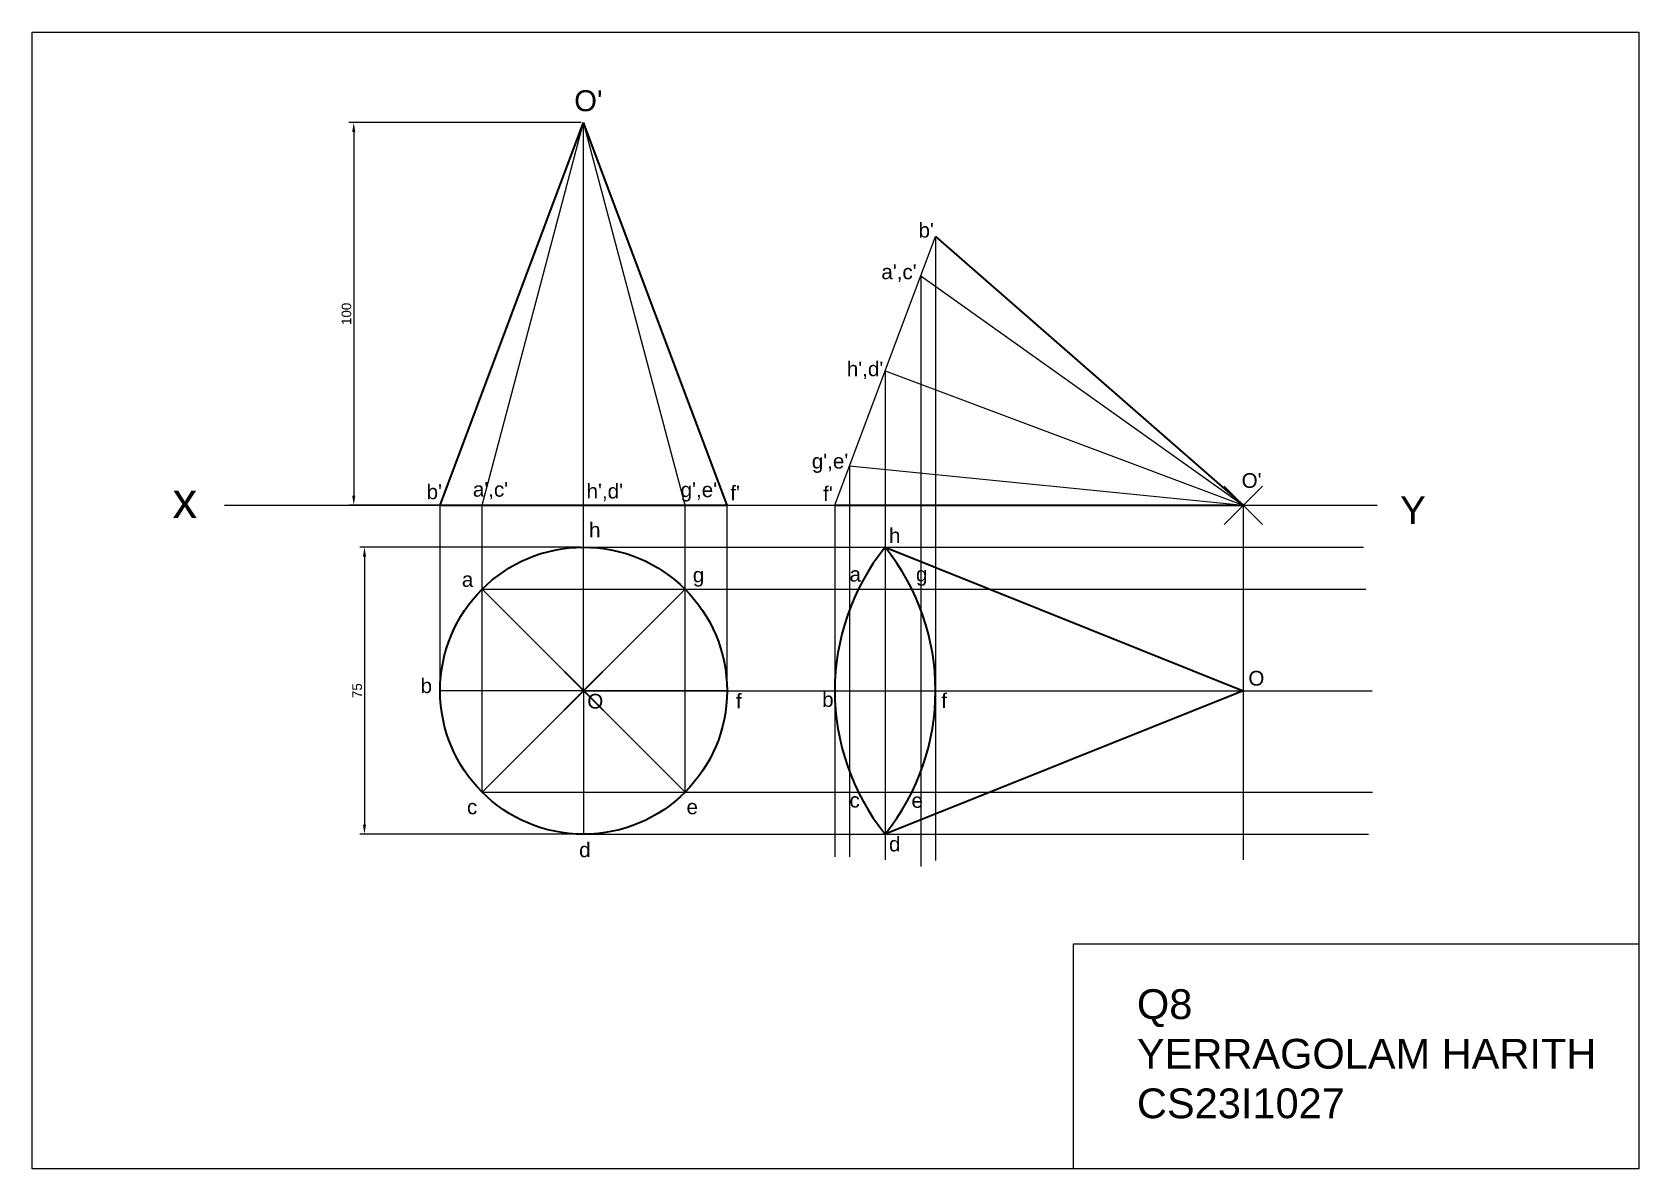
# Model space of a CAD drawing. Header units: millimetres. Extents: x 1815 to 3511, y 1702 to 1999.
# Drawn here: x 3091.2 to 3511.2, y 1702.3 to 1999.3 of the extents above; entities that cross this region are included whole.
import ezdxf

# ---------------------------------------------------------------- set-up
doc = ezdxf.new("R2010")
doc.units = ezdxf.units.MM
doc.header["$PDMODE"] = 3
doc.header["$PDSIZE"] = 5
doc.styles.get("Standard").update_dxf_attribs({"font": 'arial.ttf'})
doc.dimstyles.new('ISO-25', dxfattribs={"dimtxt": 2.5, "dimasz": 2.5, "dimexe": 1.25, "dimexo": 0.625, "dimtad": 1, "dimtxsty": 'Standard', "dimcen": 2.5, "dimadec": 0, "dimazin": 0, "dimtfac": 1, "dimtmove": 0, "dimatfit": 3, "dimfxl": 1, "dimarcsym": 0})

msp = doc.modelspace()

# ---------------------------------------------------------------- texts
at = {"attachment_point": 1}
for s, width, gutter_width, insert, char_height in [("O'", 27.18509, 27.386, (3232.863, 1984.082), 5.4771), ("b'", 19.09476, 19.236, (3322.876, 1949.433), 3.8471), ("a',c'", 19.09476, 19.236, (3313.155, 1938.556), 3.8471), ("h',d'", 19.09476, 19.236, (3304.141, 1913.205), 3.8471), ("g',e'", 19.09476, 19.236, (3294.987, 1889.094), 3.8471), ("a',c'", 19.09476, 19.236, (3206.381, 1881.727), 3.8471), ("g',e'", 19.09476, 19.236, (3260.687, 1881.616), 3.8471), ("O'", 19.09476, 19.236, (3407.337, 1884.039), 3.8471), ('x', 45.94902, 46.288, (3127.863, 1881.566), 9.258), ("b'", 19.09476, 19.236, (3194.287, 1881.078), 3.8471), ("h',d'", 19.09476, 19.236, (3236.103, 1881.266), 3.8471), ("f'", 19.09476, 19.236, (3273.679, 1880.787), 3.8471), ("f'", 19.09476, 19.236, (3297.922, 1880.574), 3.8471), ('Y', 35.81685, 36.081, (3448.747, 1877.978), 7.216), ('h', 19.09476, 19.236, (3236.753, 1871.123), 3.847), ('h', 19.09476, 19.236, (3315.161, 1869.649), 3.847), ('a', 19.09476, 19.236, (3203.496, 1858.189), 3.847), ('g', 19.09476, 19.236, (3263.878, 1859.37), 3.847), ('a', 19.09476, 19.236, (3304.831, 1859.55), 3.847), ('g', 19.09476, 19.236, (3322.209, 1859.583), 3.847), ('O', 19.09476, 19.236, (3409.099, 1832.371), 3.847), ('b', 19.09476, 19.236, (3192.711, 1830.423), 3.847), ('b', 19.09476, 19.236, (3297.679, 1826.812), 3.847), ('O', 19.09476, 19.236, (3236.286, 1826.365), 3.847), ('f', 19.09476, 19.236, (3275.128, 1826.397), 3.847), ('f', 19.09476, 19.236, (3328.808, 1826.511), 3.847), ('c', 19.09476, 19.236, (3204.837, 1798.765), 3.847), ('e', 19.09476, 19.236, (3262.234, 1798.765), 3.847), ('c', 19.09476, 19.236, (3304.831, 1800.517), 3.847), ('e', 19.09476, 19.236, (3321.027, 1800.446), 3.847), ('d', 19.09476, 19.236, (3315.157, 1789.058), 3.847), ('d', 19.09476, 19.236, (3234.159, 1787.546), 3.847), ('Q8\\PYERRAGOLAM HARITH\\PCS23I1027', 290.9532, 38.876, (3379.966, 1749.188), 7.77512)]:
    msp.add_mtext_dynamic_manual_height_columns(s, width=width, gutter_width=gutter_width, heights=[0], dxfattribs=dict(at, insert=insert, char_height=char_height))

# ---------------------------------------------------------------- blocks, each defined once
blk = doc.blocks.new('*D126')
at = {"color": 0, "lineweight": -2, "transparency": 16777216}
for p, q in [((3234.52, 1864.7), (3176.79, 1864.7)), ((3178.04, 1862.2), (3178.04, 1792.2)), ((3234.86, 1789.7), (3176.79, 1789.7))]:
    blk.add_line(p, q, dxfattribs=at)
at = {"color": 0, "transparency": 16777216}
for points in [[(3177.62, 1862.2), (3178.46, 1862.2), (3178.04, 1864.7)], [(3177.62, 1792.2), (3178.46, 1792.2), (3178.04, 1789.7)]]:
    blk.add_solid(points, dxfattribs=at)
at = {"layer": 'Defpoints', "color": 0, "transparency": 16777216}
for p in [(3235.15, 1864.7), (3178.04, 1789.7), (3235.49, 1789.7)]:
    blk.add_point(p, dxfattribs=at)
at = {"color": 0, "transparency": 16777216, "insert": (3176.14, 1827.2), "char_height": 2.5, "attachment_point": 5, "rotation": 90}
blk.add_mtext('75', dxfattribs=at)
blk = doc.blocks.new('*D127')
at = {"color": 0, "lineweight": -2, "transparency": 16777216}
for p, q in [((3234.69, 1975.65), (3173.99, 1975.65)), ((3175.24, 1973.15), (3175.24, 1878.15)), ((3234.69, 1875.65), (3173.99, 1875.65))]:
    blk.add_line(p, q, dxfattribs=at)
at = {"color": 0, "transparency": 16777216}
for points in [[(3174.82, 1973.15), (3175.66, 1973.15), (3175.24, 1975.65)], [(3174.82, 1878.15), (3175.66, 1878.15), (3175.24, 1875.65)]]:
    blk.add_solid(points, dxfattribs=at)
at = {"layer": 'Defpoints', "color": 0, "transparency": 16777216}
for p in [(3235.32, 1975.65), (3175.24, 1875.65), (3235.32, 1875.65)]:
    blk.add_point(p, dxfattribs=at)
at = {"color": 0, "transparency": 16777216, "insert": (3173.34, 1925.65), "char_height": 2.5, "attachment_point": 5, "rotation": 90}
blk.add_mtext('100', dxfattribs=at)

# ---------------------------------------------------------------- dimensions: what is measured, and where the dimension line sits
for base, p1, p2, picture, middle in [((3175.241, 1875.649), (3235.318, 1975.649), (3235.318, 1875.649), '*D127', (3173.339, 1925.649)), ((3178.04, 1789.699), (3235.15, 1864.698), (3235.486, 1789.699), '*D126', (3176.143, 1827.198))]:
    dim = msp.add_linear_dim(base=base, p1=p1, p2=p2, angle=90, dimstyle='ISO-25')
    dim.commit()
    dim.dimension.update_dxf_attribs({"geometry": picture, "text_midpoint": middle})

# ---------------------------------------------------------------- linework, layer by layer
at = {"color": 85, "lineweight": 35, "true_color": 0x58ba48}
for p, q in [((3197.818, 1875.649), (3235.318, 1975.649)), ((3272.818, 1875.649), (3235.318, 1975.649)), ((3327.309, 1945.874), (3407.775, 1875.649)), ((3197.818, 1875.649), (3272.818, 1875.649)), ((3300.975, 1875.649), (3407.775, 1875.649)), ((3314.142, 1864.698), (3407.775, 1827.198)), ((3407.775, 1827.198), (3314.142, 1789.698))]:
    msp.add_line(p, q, dxfattribs=at)
for p, q in [((3208.801, 1875.649), (3235.318, 1975.649)), ((3235.318, 1875.649), (3235.318, 1975.649)), ((3261.834, 1875.649), (3235.318, 1975.649)), ((3300.975, 1875.649), (3327.309, 1945.874)), ((3327.309, 1945.874), (3327.309, 1782.844)), ((3323.452, 1935.589), (3407.775, 1875.649)), ((3323.452, 1935.589), (3323.452, 1781.302)), ((3314.142, 1910.761), (3407.775, 1875.649)), ((3314.142, 1910.761), (3314.142, 1783.022)), ((3304.831, 1885.933), (3407.775, 1875.649)), ((3304.831, 1885.933), (3304.831, 1783.746)), ((3141.422, 1875.649), (3442.765, 1875.649)), ((3197.818, 1827.198), (3197.818, 1875.649)), ((3208.801, 1853.715), (3208.801, 1875.649)), ((3235.318, 1864.698), (3235.318, 1875.649)), ((3261.834, 1853.715), (3261.834, 1875.649)), ((3272.818, 1827.198), (3272.818, 1875.649)), ((3300.975, 1875.649), (3300.975, 1783.746)), ((3407.775, 1875.649), (3407.775, 1782.966)), ((3235.318, 1827.198), (3235.318, 1864.698)), ((3235.318, 1864.698), (3439.172, 1864.698)), ((3261.834, 1853.715), (3208.801, 1800.682)), ((3208.801, 1853.715), (3261.834, 1800.682)), ((3208.801, 1800.682), (3208.801, 1853.715)), ((3208.801, 1853.715), (3439.827, 1853.715)), ((3235.318, 1827.198), (3261.834, 1853.715)), ((3261.834, 1800.682), (3261.834, 1853.715)), ((3272.818, 1827.198), (3197.818, 1827.198)), ((3235.318, 1827.198), (3272.818, 1827.198)), ((3235.318, 1827.198), (3235.318, 1789.698)), ((3272.818, 1827.198), (3441.464, 1827.198)), ((3208.801, 1800.682), (3441.552, 1800.682)), ((3235.318, 1789.698), (3440.504, 1789.698))]:
    msp.add_line(p, q)
for points in [[(3091.169, 1999.261), (3511.169, 1999.261), (3511.169, 1702.261), (3091.169, 1702.261)], [(3511.169, 1702.261), (3363.404, 1702.261), (3363.404, 1761.067), (3511.169, 1761.067)]]:
    msp.add_lwpolyline(points, close=True)
msp.add_circle((3235.318, 1827.198), 37.5, dxfattribs=at)
for centre, start, end in [((3360.958, 1827.198), 141.30526, 218.69474), ((3267.325, 1827.198), 321.30526, 38.69474)]:
    msp.add_arc(centre, 59.984, start, end, dxfattribs=at)
msp.add_point((3407.775, 1875.649))
msp.add_point((3235.318, 1827.198), dxfattribs=at)
msp.add_point((3235.318, 1827.198), dxfattribs=at)

msp.set_redraw_order([(e.dxf.handle, doc.entitydb.next_handle()) for e in msp.query("TEXT MTEXT ATTDEF DIMENSION ARC_DIMENSION")])  # texts and dimensions are drawn at this point

doc.saveas('drawing.dxf')
